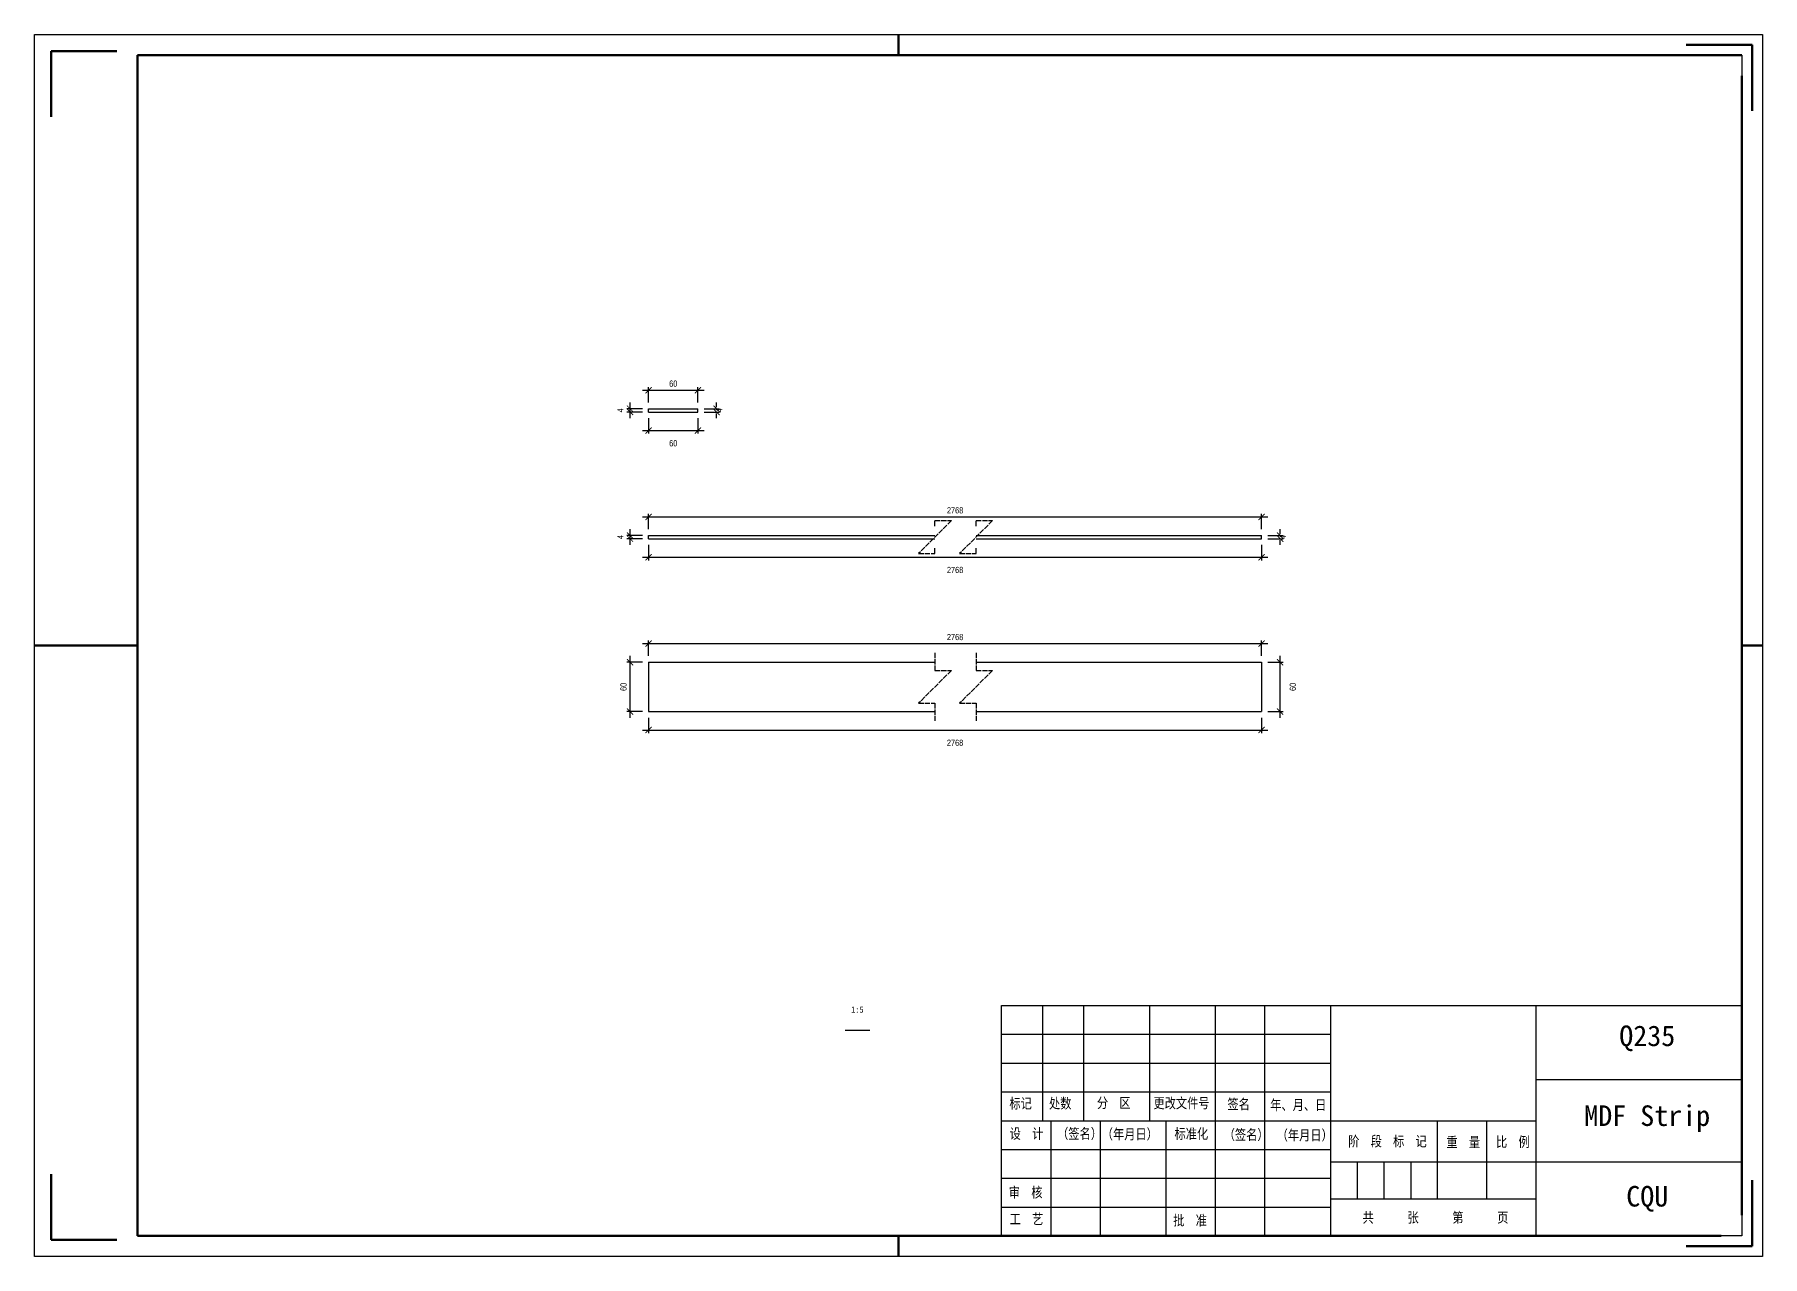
# Model space of a CAD drawing. Header units: millimetres. Extents: x 0 to 1925, y 0 to 4345.
# Drawn here: x 490 to 910, y 1468 to 1765 of the extents above; entities that cross this region are included whole.
import ezdxf

# ---------------------------------------------------------------- set-up
doc = ezdxf.new("R2010")
doc.units = ezdxf.units.MM
doc.linetypes.add('DASHED', pattern=[1.524, 1.27, -0.254])
doc.layers.add('总内框线', color=7, linetype='Continuous', lineweight=50)
doc.layers.add('总外框线', color=7, linetype='Continuous', lineweight=30)
doc.styles.add('OpenSansCondensed-Light', font='OpenSansCondensed-Light.ttf')
doc.styles.add('陈杰（2）', font='gbenor.shx', dxfattribs={"width": 0.8, "bigfont": 'gbcbig.shx'})
doc.dimstyles.new('EZDXF', dxfattribs={"dimtxt": 0.25, "dimasz": 0.175, "dimexe": 0.375, "dimexo": 0.125, "dimgap": 0.1, "dimtad": 1, "dimlfac": 100, "dimzin": 12, "dimdsep": 46, "dimtxsty": 'OpenSansCondensed-Light', "dimblk": 'ARCHTICK', "dimcen": 2.5, "dimazin": 3, "dimtfac": 0.5, "dimtmove": 2, "dimatfit": 3, "dimarcsym": 0})

msp = doc.modelspace()

# ---------------------------------------------------------------- texts
at = {"attachment_point": 5}
for s, insert, char_height in [('1:5', (690, 1528), 1.5), ('Q235', (882, 1521), 5), ('MDF Strip', (882, 1501.5), 5), ('CQU', (882, 1482), 5)]:
    msp.add_mtext(s, dxfattribs=dict(at, insert=insert, char_height=char_height))
at = {"char_height": 2.5, "width": 93.0192856, "attachment_point": 1, "style": '陈杰（2）'}
for s, insert in [('{\\fSimSun|b0|i0|c134|p2;标记}', (726.95482, 1506.44053)), ('{\\fSimSun|b0|i0|c134|p2;处数}', (736.57596, 1506.45543)), ('{\\fSimSun|b0|i0|c134|p2;分\u3000区}', (748.23692, 1506.57959)), ('{\\fSimSun|b0|i0|c134|p2;更改文件号}', (761.97169, 1506.52496)), ('{\\fSimSun|b0|i0|c134|p2;签名}', (779.95608, 1506.2667)), ('{\\fSimSun|b0|i0|c134|p2;年、月、日}', (790.35064, 1506.07301)), ('{\\fSimSun|b0|i0|c134|p2;设\u3000计}', (727.01432, 1499.10007)), ('{\\fSimSun|b0|i0|c134|p2;（签名）}', (738.55629, 1499.10007)), ('{\\fSimSun|b0|i0|c134|p2;\u3000（年月日）}', (746.68156, 1498.98584)), ('{\\fSimSun|b0|i0|c134|p2;标准化}', (767.08823, 1499.08517)), ('{\\fSimSun|b0|i0|c134|p2;（签名）}', (779.05516, 1498.83685)), ('{\\fSimSun|b0|i0|c134|p2;（年月日）}', (791.923, 1498.73752)), ('{\\fSimSun|b0|i0|c134|p2;阶\u3000段\u3000标\u3000记}', (809.30395, 1497.25254)), ('{\\fSimSun|b0|i0|c134|p2;重\u3000量}', (833.18681, 1497.02408)), ('{\\fSimSun|b0|i0|c134|p2;比\u3000例}', (845.23873, 1497.09361)), ('{\\fSimSun|b0|i0|c134|p2;审\u3000核}', (726.81034, 1484.83138)), ('{\\fSimSun|b0|i0|c134|p2;工\u3000艺}', (727.01432, 1478.34515)), ('{\\fSimSun|b0|i0|c134|p2;共\u3000\u3000\u3000张\u3000\u3000\u3000第\u3000\u3000\u3000页}', (812.79713, 1478.72757)), ('{\\fSimSun|b0|i0|c134|p2;批\u3000准}', (766.78226, 1478.0273))]:
    msp.add_mtext(s, dxfattribs=dict(at, insert=insert))

# ---------------------------------------------------------------- blocks, each defined once
blk = doc.blocks.new('_ARCHTICK')
at = {"color": 0, "linetype": 'ByBlock', "const_width": 0.15}
blk.add_lwpolyline([(-0.5, -0.5), (0.5, 0.5)], dxfattribs=at)

# ---------------------------------------------------------------- dimensions: what is measured, and where the dimension line sits
for base, p1, p2, location, text, override in [((639.25401, 1678.55), (639.25401, 1674.05), (651.25401, 1674.05), (645.25401, 1680.15), '60', {"dimtxt": 1.5, "dimasz": 1.5, "dimexe": 0.75, "dimexo": 1.5, "dimtad": 1, "dimlfac": 5, "dimblk": 'ARCHTICK', "dimsah": 0, "dimtsz": 0, "dimdle": 1.5, "dimtmove": 2}), ((639.25401, 1668.75), (639.25401, 1673.25), (651.25401, 1673.25), (645.25401, 1665.65), '60', {"dimtxt": 1.5, "dimasz": 1.5, "dimexe": 0.75, "dimexo": 1.5, "dimtad": 4, "dimlfac": 5, "dimblk": 'ARCHTICK', "dimsah": 0, "dimtsz": 0, "dimdle": 1.5, "dimtmove": 2}), ((639.25401, 1647.75), (639.25401, 1643.25), (788.25401, 1643.25), (713.75401, 1649.35), '2768', {"dimtxt": 1.5, "dimasz": 1.5, "dimexe": 0.75, "dimexo": 1.5, "dimtad": 1, "dimlfac": 5, "dimblk": 'ARCHTICK', "dimsah": 0, "dimtsz": 0, "dimdle": 1.5, "dimtmove": 2}), ((639.25401, 1637.95), (639.25401, 1642.45), (788.25401, 1642.45), (713.75401, 1634.85), '2768', {"dimtxt": 1.5, "dimasz": 1.5, "dimexe": 0.75, "dimexo": 1.5, "dimtad": 4, "dimlfac": 5, "dimblk": 'ARCHTICK', "dimsah": 0, "dimtsz": 0, "dimdle": 1.5, "dimtmove": 2}), ((639.25401, 1616.95), (639.25401, 1612.45), (788.25401, 1612.45), (713.75401, 1618.55), '2768', {"dimtxt": 1.5, "dimasz": 1.5, "dimexe": 0.75, "dimexo": 1.5, "dimtad": 1, "dimlfac": 5, "dimblk": 'ARCHTICK', "dimsah": 0, "dimtsz": 0, "dimdle": 1.5, "dimtmove": 2}), ((639.25401, 1595.95), (639.25401, 1600.45), (788.25401, 1600.45), (713.75401, 1592.85), '2768', {"dimtxt": 1.5, "dimasz": 1.5, "dimexe": 0.75, "dimexo": 1.5, "dimtad": 4, "dimlfac": 5, "dimblk": 'ARCHTICK', "dimsah": 0, "dimtsz": 0, "dimdle": 1.5, "dimtmove": 2})]:
    msp.add_linear_dim(base=base, p1=p1, p2=p2, location=location, text=text, dimstyle='EZDXF', override=override).render()
for base, p1, p2, location, text, override in [((634.75401, 1673.25), (639.25401, 1673.25), (639.25401, 1674.05), (632.40401, 1673.65), '4', {"dimtxt": 1.5, "dimasz": 1.5, "dimexe": 0.75, "dimexo": 1.5, "dimtad": 1, "dimlfac": 5, "dimblk": 'ARCHTICK', "dimsah": 0, "dimtsz": 0, "dimdle": 1.5, "dimtmove": 2}), ((655.75401, 1673.25), (651.25401, 1673.25), (651.25401, 1674.05), (656.40401, 1673.65), '4', {"dimtxt": 1.5, "dimasz": 1.5, "dimexe": 0.75, "dimexo": 1.5, "dimtad": 4, "dimlfac": 5, "dimblk": 'ARCHTICK', "dimsah": 0, "dimtsz": 0, "dimdle": 1.5, "dimtmove": 2}), ((634.75401, 1642.45), (639.25401, 1642.45), (639.25401, 1643.25), (632.40401, 1642.85), '4', {"dimtxt": 1.5, "dimasz": 1.5, "dimexe": 0.75, "dimexo": 1.5, "dimtad": 1, "dimlfac": 5, "dimblk": 'ARCHTICK', "dimsah": 0, "dimtsz": 0, "dimdle": 1.5, "dimtmove": 2}), ((792.75401, 1642.45), (788.25401, 1642.45), (788.25401, 1643.25), (793.40401, 1642.85), '4', {"dimtxt": 1.5, "dimasz": 1.5, "dimexe": 0.75, "dimexo": 1.5, "dimtad": 4, "dimlfac": 5, "dimblk": 'ARCHTICK', "dimsah": 0, "dimtsz": 0, "dimdle": 1.5, "dimtmove": 2}), ((634.75401, 1600.45), (639.25401, 1600.45), (639.25401, 1612.45), (633.15401, 1606.45), '60', {"dimtxt": 1.5, "dimasz": 1.5, "dimexe": 0.75, "dimexo": 1.5, "dimtad": 1, "dimlfac": 5, "dimblk": 'ARCHTICK', "dimsah": 0, "dimtsz": 0, "dimdle": 1.5, "dimtmove": 2}), ((792.75401, 1600.45), (788.25401, 1600.45), (788.25401, 1612.45), (795.85401, 1606.45), '60', {"dimtxt": 1.5, "dimasz": 1.5, "dimexe": 0.75, "dimexo": 1.5, "dimtad": 4, "dimlfac": 5, "dimblk": 'ARCHTICK', "dimsah": 0, "dimtsz": 0, "dimdle": 1.5, "dimtmove": 2})]:
    msp.add_linear_dim(base=base, p1=p1, p2=p2, angle=90, location=location, text=text, dimstyle='EZDXF', override=override).render()

# ---------------------------------------------------------------- linework, layer by layer
for p, q in [((905, 1760), (905, 1575)), ((639.25401, 1674.05), (651.25401, 1674.05)), ((639.25401, 1673.25), (639.25401, 1674.05)), ((639.25401, 1673.25), (651.25401, 1673.25)), ((651.25401, 1673.25), (651.25401, 1674.05)), ((639.25401, 1643.25), (708.85401, 1643.25)), ((639.25401, 1642.45), (639.25401, 1643.25)), ((639.25401, 1642.45), (708.85401, 1642.45)), ((718.85401, 1643.25), (788.25401, 1643.25)), ((718.85401, 1642.45), (788.25401, 1642.45)), ((788.25401, 1642.45), (788.25401, 1643.25)), ((639.25401, 1612.45), (708.85401, 1612.45)), ((639.25401, 1612.45), (639.25401, 1600.45)), ((718.85401, 1612.45), (788.25401, 1612.45)), ((788.25401, 1612.45), (788.25401, 1600.45)), ((639.25401, 1600.45), (708.85401, 1600.45)), ((718.85401, 1600.45), (788.25401, 1600.45)), ((725, 1529), (905, 1529)), ((725, 1473), (725, 1529)), ((735, 1529), (735, 1501)), ((745, 1529), (745, 1501)), ((761, 1529), (761, 1501)), ((777, 1529), (777, 1501)), ((789, 1529), (789, 1473)), ((805, 1529), (805, 1473)), ((855, 1473), (855, 1529)), ((905, 1529), (905, 1473)), ((687, 1523), (693, 1523)), ((725, 1522), (805, 1522)), ((725, 1515), (805, 1515)), ((725, 1508), (805, 1508)), ((855, 1511), (905, 1511)), ((725, 1501), (855, 1501)), ((737, 1501), (737, 1473)), ((749, 1501), (749, 1473)), ((765, 1501), (765, 1473)), ((777, 1501), (777, 1473)), ((831, 1482), (831, 1501)), ((843, 1482), (843, 1501)), ((725, 1494), (805, 1494)), ((725, 1487), (805, 1487)), ((805, 1491), (855, 1491)), ((811.5, 1491), (811.5, 1482)), ((818, 1491), (818, 1482)), ((824.5, 1491), (824.5, 1482)), ((855, 1491), (905, 1491)), ((725, 1480), (805, 1480)), ((805, 1482), (855, 1482)), ((905, 1473), (725, 1473))]:
    msp.add_line(p, q)
at = {"linetype": 'DASHED'}
for p, q in [((712.85401, 1646.85), (704.85401, 1638.85)), ((708.85401, 1645.5), (708.85401, 1646.85)), ((708.85401, 1646.85), (712.85401, 1646.85)), ((722.85401, 1646.85), (714.85401, 1638.85)), ((718.85401, 1645.5), (718.85401, 1646.85)), ((718.85401, 1646.85), (722.85401, 1646.85)), ((704.85401, 1638.85), (708.85401, 1638.85)), ((708.85401, 1638.85), (708.85401, 1640.2)), ((714.85401, 1638.85), (718.85401, 1638.85)), ((718.85401, 1638.85), (718.85401, 1640.2)), ((708.85401, 1614.7), (708.85401, 1610.45)), ((718.85401, 1614.7), (718.85401, 1610.45)), ((712.85401, 1610.45), (704.85401, 1602.45)), ((708.85401, 1610.45), (712.85401, 1610.45)), ((722.85401, 1610.45), (714.85401, 1602.45)), ((718.85401, 1610.45), (722.85401, 1610.45)), ((704.85401, 1602.45), (708.85401, 1602.45)), ((708.85401, 1602.45), (708.85401, 1598.2)), ((714.85401, 1602.45), (718.85401, 1602.45)), ((718.85401, 1602.45), (718.85401, 1598.2))]:
    msp.add_line(p, q, dxfattribs=at)
at = {"layer": '总内框线'}
for p, q in [((700, 1760), (700, 1765)), ((494, 1761), (494, 1745)), ((494, 1761), (510, 1761)), ((515, 1473), (515, 1760)), ((515, 1760), (905, 1760)), ((907.5, 1762.5), (891.5, 1762.5)), ((907.5, 1762.5), (907.5, 1746.5)), ((905, 1755), (905, 1478)), ((490, 1616.5), (515, 1616.5)), ((905, 1616.5), (910, 1616.5)), ((494, 1472), (494, 1488)), ((907.5, 1470.5), (907.5, 1486.5)), ((494, 1472), (510, 1472)), ((900, 1473), (515, 1473)), ((700, 1468), (700, 1473)), ((907.5, 1470.5), (891.5, 1470.5))]:
    msp.add_line(p, q, dxfattribs=at)
at = {"layer": '总外框线'}
for p, q in [((490, 1468), (490, 1765)), ((490, 1765), (910, 1765)), ((910, 1765), (910, 1468)), ((910, 1468), (490, 1468))]:
    msp.add_line(p, q, dxfattribs=at)

msp.set_redraw_order([(e.dxf.handle, doc.entitydb.next_handle()) for e in msp.query("TEXT MTEXT ATTDEF DIMENSION ARC_DIMENSION")])  # texts and dimensions are drawn at this point

doc.saveas('drawing.dxf')
